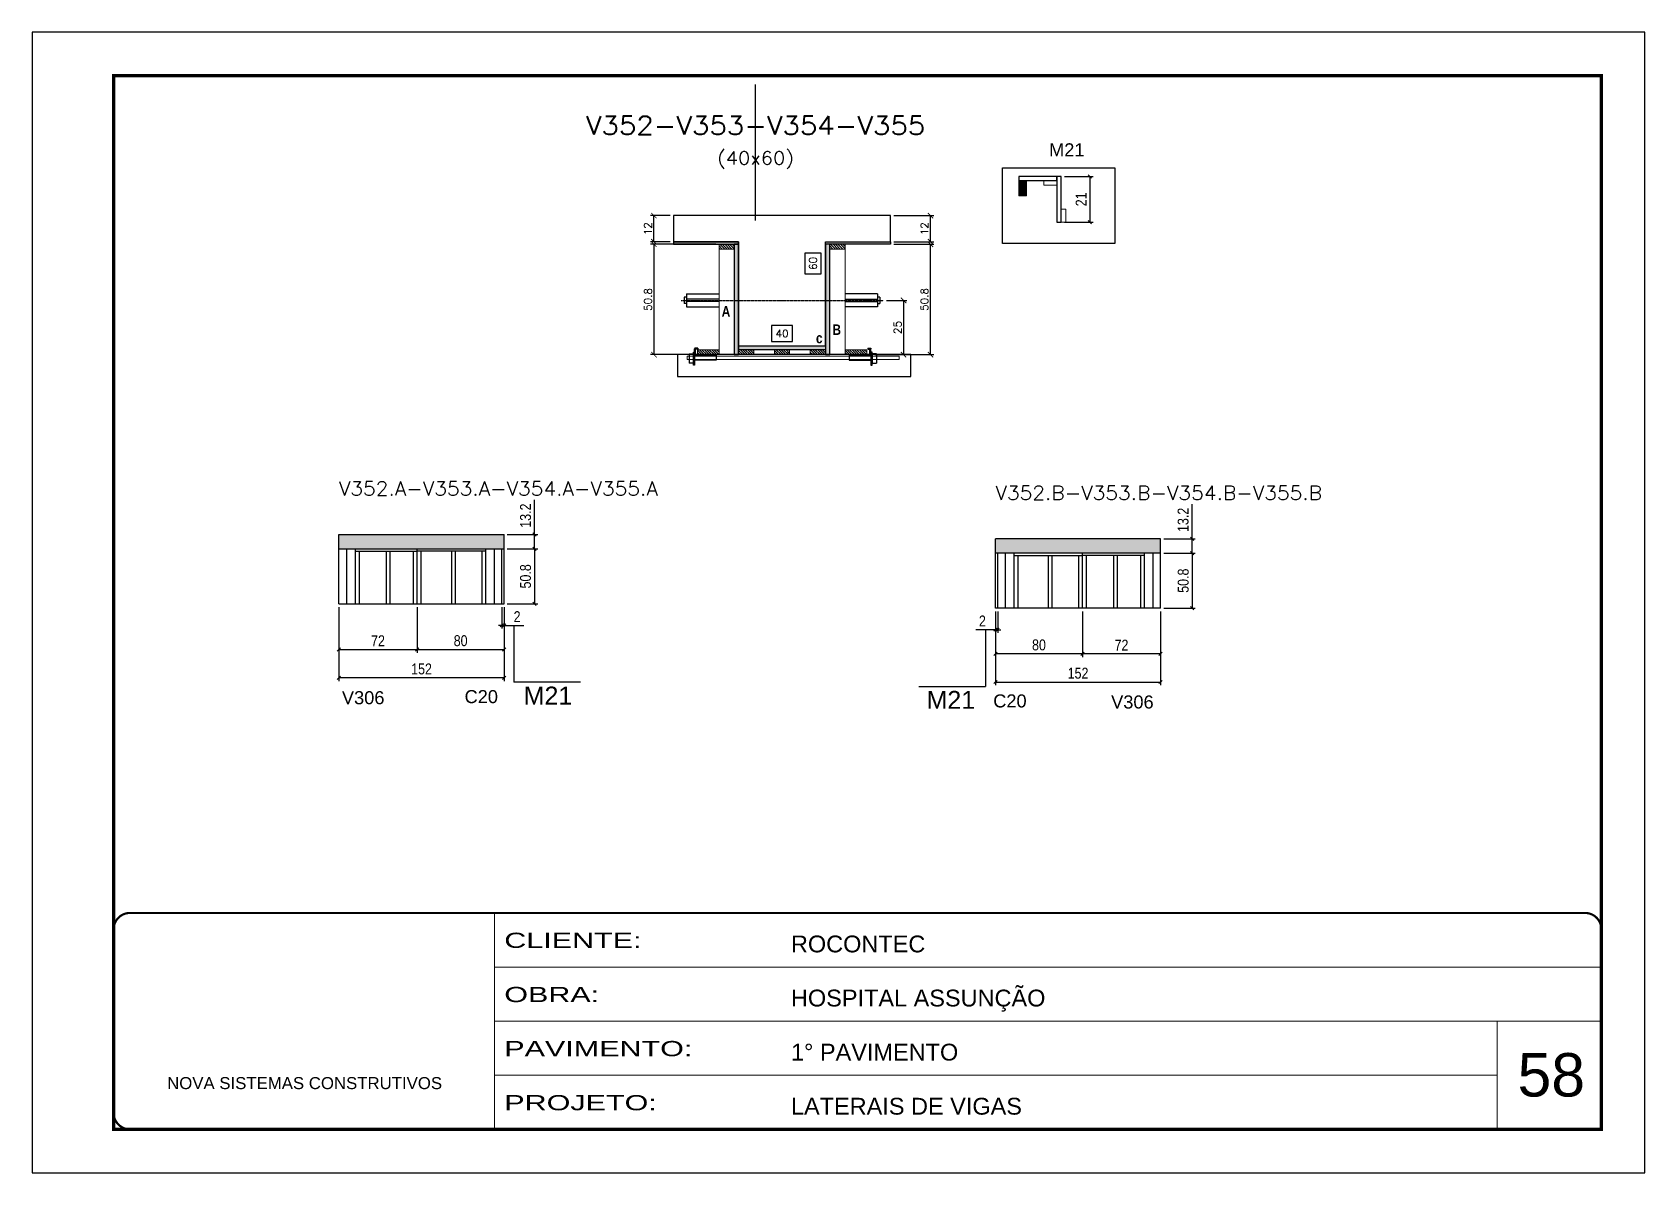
# Model space of a CAD drawing. Extents: x 137137 to 143418, y 10464 to 34486.
# Drawn here: x 138722 to 140207, y 17356 to 18406 of the extents above; entities that cross this region are included whole.
import ezdxf
from ezdxf.enums import TextEntityAlignment as Align

# ---------------------------------------------------------------- set-up
doc = ezdxf.new("R2010")
doc.units = 0
for name, pattern in [('CONTINUO', [0]), ('DASHED', [0.75, 0.5, -0.25]), ('HIDDEN', [0.375, 0.25, -0.125])]:
    doc.linetypes.add(name, pattern=pattern)
for name, color, linetype in [('5', 5, 'Continuous'), ('barrote', 251, 'Continuous'), ('COTA', 241, 'Continuous'), ('Cota Seção (2x)', 4, 'Continuous'), ('detalhes', 4, 'Continuous'), ('NOMENCLATURA', 7, 'Continuous'), ('Painéis', 200, 'Continuous'), ('presilha', 1, 'Continuous'), ('SARR_2.2x7', 40, 'Continuous'), ('SARR_3.5x7', 81, 'Continuous'), ('TENSOR', 3, 'Continuous'), ('Texto de Titulo', 7, 'Continuous'), ('Texto Qtd Sarr', 242, 'Continuous')]:
    doc.layers.add(name, color=color, linetype=linetype)
for name, color, linetype, lineweight in [('CARIMBO', 255, 'Continuous', 9), ('CONCRETO', 251, 'Continuous', 25), ('Folhas', 255, 'Continuous', 9), ('Hachura', 251, 'Continuous', 9), ('Madeira', 126, 'Continuous', 18), ('Sarr 2.2x7', 40, 'Continuous', 9), ('SARRAFO DE PRESSAO', 251, 'DASHED', 9), ('SCO-___-LAJ', 2, 'Continuous', 0), ('Texto Seção', 7, 'Continuous', 15)]:
    doc.layers.add(name, color=color, linetype=linetype, lineweight=lineweight)
doc.layers.add('Laje_Perimetro', color=7, linetype='Continuous', plot=False)
doc.styles.add('ARIAL', font='arial.ttf')
doc.styles.add('COTA TECNICA', font='techl___.ttf', dxfattribs={"height": 10})
doc.styles.add('REGUA-120', font='ROMANS.shx', dxfattribs={"height": 15})
doc.styles.add('Romans', font='romans.shx')
doc.styles.get("Standard").update_dxf_attribs({"font": 'arial.ttf'})
doc.styles.add('TECNICA', font='techb___.ttf', dxfattribs={"height": 10})
doc.styles.add('Tecnologia', font='')
doc.styles.get('Tecnologia').set_extended_font_data('Forgotten Futurist')
doc.dimstyles.new('Cota Seção (2x)', dxfattribs={"dimtxt": 7, "dimasz": 5, "dimexe": 3, "dimexo": 3, "dimgap": 2, "dimtad": 3, "dimdec": 1, "dimlfac": 0.5, "dimzin": 12, "dimdsep": 46, "dimtxsty": 'Romans', "dimblk": 'ARCHTICK', "dimcen": 0, "dimclrd": 4, "dimclre": 4, "dimclrt": 1, "dimadec": 1, "dimazin": 3, "dimtfac": 1, "dimtdec": 1, "dimtmove": 0, "dimatfit": 3, "dimldrblk": 'OBLIQUE', "dimfxl": 1, "dimtolj": 1, "dimtzin": 12, "dimarcsym": 0})
doc.dimstyles.new('Cota Seção interna', dxfattribs={"dimtxt": 7, "dimasz": 6, "dimexe": 0.18, "dimexo": 2, "dimgap": -4, "dimtad": 3, "dimdec": 1, "dimlfac": 0.5, "dimzin": 12, "dimdsep": 46, "dimtxsty": 'Romans', "dimblk": 'ARCHTICK', "dimcen": 0.09, "dimse1": 1, "dimse2": 1, "dimsd1": 1, "dimsd2": 1, "dimclrd": 180, "dimclre": 5, "dimclrt": 1, "dimadec": 0, "dimazin": 3, "dimtfac": 1, "dimtdec": 1, "dimtofl": 0, "dimtmove": 0, "dimatfit": 3, "dimldrblk": 'ARCHTICK', "dimfxl": 1, "dimtolj": 1, "dimtzin": 0, "dimarcsym": 0})
doc.dimstyles.new('PAINEL', dxfattribs={"dimtxt": 10, "dimasz": 3, "dimexe": 3, "dimexo": 3, "dimgap": 3, "dimtad": 1, "dimdec": 1, "dimzin": 12, "dimdsep": 46, "dimtxsty": 'COTA TECNICA', "dimblk1": 'OBLIQUE', "dimblk2": 'OBLIQUE', "dimsah": 1, "dimcen": 0.9, "dimclrd": 4, "dimclre": 4, "dimclrt": 240, "dimadec": 1, "dimazin": 3, "dimtfac": 1, "dimtdec": 1, "dimtmove": 0, "dimatfit": 3, "dimfxl": 1, "dimtolj": 1, "dimtzin": 12, "dimarcsym": 0})

msp = doc.modelspace()

# ---------------------------------------------------------------- texts
at = {"layer": '5', "color": 7, "linetype": 'Continuous'}
msp.add_text('M21', height=12, rotation=359.99996, dxfattribs=at).set_placement((139658.73, 18291.48))
at = {"layer": '5', "linetype": 'Continuous'}
for s, rotation, p in [('V306', 359.99996, (139007.48, 17787.08)), ('C20', 359.99996, (139120.42, 17788.06)), ('C20', 0.00004, (139607.28, 17784.1)), ('V306', 0.00004, (139715.88, 17783.13))]:
    msp.add_text(s, height=12, rotation=rotation, dxfattribs=at).set_placement(p)
at = {"layer": 'CARIMBO', "style": 'ARIAL'}
msp.add_text('58', height=40, dxfattribs=at).set_placement((140090.15, 17425.87))
at = {"layer": 'detalhes', "style": 'TECNICA'}
for s, p in [('A', (139357.19, 18143.96)), ('B', (139459.15, 18127.12)), ('c', (139444.05, 18119.42))]:
    msp.add_text(s, height=9.6, dxfattribs=at).set_placement(p)
at = {"layer": 'NOMENCLATURA', "linetype": 'Continuous'}
for p in [(139174.82, 17786.8), (139545.84, 17782.84)]:
    msp.add_text('M21', height=16.5, dxfattribs=at).set_placement(p)
at = {"layer": 'Texto Seção', "style": 'REGUA-120', "width": 1.05}
for s, p in [('V352.A-V353.A-V354.A-V355.A', (139004.72, 17979.19)), ('V352.B-V353.B-V354.B-V355.B', (139609.36, 17975.23))]:
    msp.add_text(s, height=13, dxfattribs=at).set_placement(p)

# ---------------------------------------------------------------- blocks, each defined once
blk = doc.blocks.new('9999999999')
at = {"color": 30, "linetype": 'CONTINUO'}
for p, q in [((98564.6, 34230.2), (98564.6, 34429.4)), ((98564.6, 34379.6), (99584, 34379.6)), ((98564.6, 34329.8), (99488, 34329.8)), ((99584, 34329.8), (99488, 34329.8)), ((99488, 34329.8), (99488, 34230.2)), ((98564.6, 34280), (99488, 34280))]:
    blk.add_line(p, q, dxfattribs=at)
at = {"color": 30, "linetype": 'CONTINUO', "const_width": 2}
blk.add_lwpolyline([(99584, 34230.2), (99584, 34414.4, 0.414214), (99569, 34429.4), (98229, 34429.4, 0.414214), (98214, 34414.4), (98214, 34245.2, 0.414214), (98229, 34230.2), (99584, 34230.2)], format="xyb", dxfattribs=at)
at = {"layer": 'Folhas'}
blk.add_lwpolyline([(98139, 34190.2), (99624, 34190.2), (99624, 35240.2), (98139, 35240.2)], close=True, dxfattribs=at)
at = {"layer": 'Folhas', "color": 30, "const_width": 3}
blk.add_lwpolyline([(98214, 34230.2), (99584, 34230.2), (99584, 35200.2), (98214, 35200.2)], close=True, dxfattribs=at)
at = {"color": 7, "linetype": 'Continuous', "ltscale": 5, "style": 'ARIAL'}
for s, height, p in [('ROCONTEC', 15.48, (98837.7, 34393.1)), ('HOSPITAL ASSUNÇÃO', 15.483, (98837.7, 34343.3)), ('1° PAVIMENTO', 15.483, (98837.7, 34293.5)), ('NOVA SISTEMAS CONSTRUTIVOS', 11.059, (98263.2, 34267.2)), ('LATERAIS DE VIGAS', 15.483, (98837.7, 34243.7))]:
    blk.add_text(s, height=height, dxfattribs=at).set_placement(p)
at = {"layer": 'Folhas', "color": 7, "style": 'Tecnologia', "width": 1.5}
for s, p in [('CLIENTE:', (98573.7, 34397.2)), ('OBRA:', (98573.7, 34347.3)), ('PAVIMENTO:', (98573.7, 34297.5)), ('PROJETO:', (98573.7, 34247.7))]:
    blk.add_text(s, height=14, dxfattribs=at).set_placement(p)
blk = doc.blocks.new('_ArchTick')
at = {"color": 0, "linetype": 'ByBlock', "const_width": 0.15}
blk.add_lwpolyline([(-0.5, -0.5), (0.5, 0.5)], dxfattribs=at)
blk = doc.blocks.new('*D1600')
at = {"layer": 'COTA', "color": 4, "lineweight": -2, "transparency": 16777216}
for p, q in [((139515.8, 18210.5), (139552.5, 18210.5)), ((139549.5, 18108.9), (139549.5, 18210.5)), ((139498.2, 18108.9), (139552.5, 18108.9))]:
    blk.add_line(p, q, dxfattribs=at)
at = {"layer": 'Defpoints', "color": 0, "transparency": 16777216}
for p in [(139512.8, 18210.5), (139549.5, 18210.5), (139495.2, 18108.9)]:
    blk.add_point(p, dxfattribs=at)
at = {"layer": 'COTA', "color": 4, "lineweight": -2, "transparency": 16777216, "xscale": 5, "yscale": 5, "zscale": 5}
for p, rotation in [((139549.5, 18210.5), 90), ((139549.5, 18108.9), 270)]:
    blk.add_blockref('_ArchTick', p, dxfattribs=dict(at, rotation=rotation))
at = {"layer": 'COTA', "color": 1, "transparency": 16777216, "insert": (139544, 18159.7), "char_height": 7, "attachment_point": 5, "rotation": 90, "style": 'Romans'}
blk.add_mtext('\\A1;50.8', dxfattribs=at)
blk = doc.blocks.new('_Oblique')
at = {"color": 0, "linetype": 'ByBlock', "lineweight": -2}
blk.add_line((-0.5, -0.5), (0.5, 0.5), dxfattribs=at)
blk = doc.blocks.new('*D1601')
at = {"layer": 'COTA', "color": 4, "lineweight": -2, "transparency": 16777216}
for p, q in [((139515.8, 18236.9), (139552.5, 18236.9)), ((139549.5, 18212.9), (139549.5, 18236.9)), ((139515.8, 18212.9), (139552.5, 18212.9))]:
    blk.add_line(p, q, dxfattribs=at)
at = {"layer": 'Defpoints', "color": 0, "transparency": 16777216}
for p in [(139512.8, 18236.9), (139549.5, 18236.9), (139512.8, 18212.9)]:
    blk.add_point(p, dxfattribs=at)
at = {"layer": 'COTA', "color": 4, "lineweight": -2, "transparency": 16777216, "xscale": 5, "yscale": 5, "zscale": 5}
for p, rotation in [((139549.5, 18236.9), 90), ((139549.5, 18212.9), 270)]:
    blk.add_blockref('_ArchTick', p, dxfattribs=dict(at, rotation=rotation))
at = {"layer": 'COTA', "color": 1, "transparency": 16777216, "insert": (139544, 18224.9), "char_height": 7, "attachment_point": 5, "rotation": 90, "style": 'Romans'}
blk.add_mtext('\\A1;12', dxfattribs=at)
blk = doc.blocks.new('*D1602')
at = {"layer": 'Cota Seção (2x)', "color": 180, "lineweight": -2, "transparency": 16777216}
for p, q in [((139448.8, 18202.4), (139433.8, 18202.4)), ((139433.8, 18202.4), (139433.8, 18183.4)), ((139448.8, 18183.4), (139448.8, 18202.4)), ((139433.8, 18183.4), (139448.8, 18183.4))]:
    blk.add_line(p, q, dxfattribs=at)
at = {"layer": 'Defpoints', "color": 0, "transparency": 16777216}
for p in [(139452.8, 18236.9), (139452.8, 18236.9), (139452.8, 18116.9)]:
    blk.add_point(p, dxfattribs=at)
at = {"layer": 'Cota Seção (2x)', "color": 1, "transparency": 16777216, "insert": (139441.3, 18192.9), "char_height": 7, "attachment_point": 5, "rotation": 90, "style": 'Romans'}
blk.add_mtext('\\A1;60', dxfattribs=at)
blk = doc.blocks.new('PRESILHA METÁLICA 1')
at = {"layer": 'presilha'}
for p, q in [((0, 13), (6, 13)), ((0, 13), (0, 0)), ((6, 0), (0, 0)), ((6, 15.5), (7.5, 15.5)), ((6, -2.5), (6, 15.5)), ((6, 13), (6, 0)), ((7.5, 10.6), (7.5, 19.9)), ((7.5, 15.5), (7.5, -2.5)), ((37.5, 4.1), (7.5, 4.1)), ((12, 21), (8.6, 21)), ((9, 11.6), (9, 18.9)), ((12, 19.5), (9.6, 19.5)), ((37.5, 11), (9.6, 11)), ((12, 21), (12, 19.5)), ((37.5, 11), (37.5, 4.1)), ((7.5, -2.5), (6, -2.5))]:
    blk.add_line(p, q, dxfattribs=at)
for centre, radius, start, end in [((8.6, 19.9), 1.14, 90, 180), ((9.6, 18.9), 0.57, 90, 180), ((9.6, 11.6), 0.57, 180, 270)]:
    blk.add_arc(centre, radius, start, end, dxfattribs=at)
blk = doc.blocks.new('*D1603')
at = {"layer": 'Cota Seção (2x)', "color": 180, "lineweight": -2, "transparency": 16777216}
for p, q in [((139422.5, 18135.9), (139403.1, 18135.9)), ((139403.1, 18135.9), (139403.1, 18120.9)), ((139422.5, 18120.9), (139422.5, 18135.9)), ((139403.1, 18120.9), (139422.5, 18120.9))]:
    blk.add_line(p, q, dxfattribs=at)
at = {"layer": 'Defpoints', "color": 0, "transparency": 16777216}
for p in [(139372.8, 18108.9), (139452.8, 18116.9), (139452.8, 18108.9)]:
    blk.add_point(p, dxfattribs=at)
at = {"layer": 'Cota Seção (2x)', "color": 1, "transparency": 16777216, "insert": (139412.8, 18128.4), "char_height": 7, "attachment_point": 5, "style": 'Romans'}
blk.add_mtext('\\A1;40', dxfattribs=at)
blk = doc.blocks.new('*D1604')
at = {"layer": 'COTA', "color": 4, "lineweight": -2, "transparency": 16777216}
for p, q in [((139351.8, 18210.5), (139291.8, 18210.5)), ((139294.8, 18210.5), (139294.8, 18108.9)), ((139351.8, 18108.9), (139291.8, 18108.9))]:
    blk.add_line(p, q, dxfattribs=at)
at = {"layer": 'Defpoints', "color": 0, "transparency": 16777216}
for p in [(139354.8, 18210.5), (139294.8, 18108.9), (139354.8, 18108.9)]:
    blk.add_point(p, dxfattribs=at)
at = {"layer": 'COTA', "color": 4, "lineweight": -2, "transparency": 16777216, "xscale": 5, "yscale": 5, "zscale": 5}
for p, rotation in [((139294.8, 18210.5), 90), ((139294.8, 18108.9), 270)]:
    blk.add_blockref('_ArchTick', p, dxfattribs=dict(at, rotation=rotation))
at = {"layer": 'COTA', "color": 1, "transparency": 16777216, "insert": (139289.3, 18159.7), "char_height": 7, "attachment_point": 5, "rotation": 90, "style": 'Romans'}
blk.add_mtext('\\A1;50.8', dxfattribs=at)
blk = doc.blocks.new('*D1605')
at = {"layer": 'COTA', "color": 4, "lineweight": -2, "transparency": 16777216}
for p, q in [((139509.1, 18158.9), (139527.7, 18158.9)), ((139524.7, 18158.9), (139524.7, 18108.9)), ((139509.1, 18108.9), (139527.7, 18108.9))]:
    blk.add_line(p, q, dxfattribs=at)
at = {"layer": 'Defpoints', "color": 0, "transparency": 16777216}
for p in [(139506.1, 18158.9), (139506.1, 18108.9), (139524.7, 18108.9)]:
    blk.add_point(p, dxfattribs=at)
at = {"layer": 'COTA', "color": 4, "lineweight": -2, "transparency": 16777216, "xscale": 5, "yscale": 5, "zscale": 5}
for p, rotation in [((139524.7, 18158.9), 90), ((139524.7, 18108.9), 270)]:
    blk.add_blockref('_ArchTick', p, dxfattribs=dict(at, rotation=rotation))
at = {"layer": 'COTA', "color": 1, "transparency": 16777216, "insert": (139519.2, 18133.9), "char_height": 7, "attachment_point": 5, "rotation": 90, "style": 'Romans'}
blk.add_mtext('\\A1;25', dxfattribs=at)
blk = doc.blocks.new('titulo1')
at = {"layer": 'Defpoints', "color": 252, "linetype": 'HIDDEN', "ltscale": 2}
blk.add_line((0, 0), (0, 125), dxfattribs=at)
at = {"layer": 'Defpoints', "style": 'Romans', "oblique": 15}
blk.add_attdef('FOLHA', text='', height=10, dxfattribs=at).set_placement((0, 15.6), align=Align.MIDDLE_CENTER)
at = {"layer": 'Texto Qtd Sarr', "color": 3, "style": 'Romans', "oblique": 15}
for tag, height, p in [('TITULO', 17, (0, 71.4)), ('SEÇÃO', 12, (0, 41.5))]:
    blk.add_attdef(tag, text='', height=height, dxfattribs=at).set_placement(p, align=Align.MIDDLE_CENTER)
blk = doc.blocks.new('*D1627')
at = {"layer": 'COTA', "color": 4, "lineweight": -2, "transparency": 16777216}
for p, q in [((139309.8, 18236.9), (139291.8, 18236.9)), ((139294.8, 18212.9), (139294.8, 18236.9)), ((139309.8, 18212.9), (139291.8, 18212.9))]:
    blk.add_line(p, q, dxfattribs=at)
at = {"layer": 'Defpoints', "color": 0, "transparency": 16777216}
for p in [(139294.8, 18236.9), (139312.8, 18236.9), (139312.8, 18212.9)]:
    blk.add_point(p, dxfattribs=at)
at = {"layer": 'COTA', "color": 4, "lineweight": -2, "transparency": 16777216, "xscale": 5, "yscale": 5, "zscale": 5}
for p, rotation in [((139294.8, 18236.9), 90), ((139294.8, 18212.9), 270)]:
    blk.add_blockref('_ArchTick', p, dxfattribs=dict(at, rotation=rotation))
at = {"layer": 'COTA', "color": 1, "transparency": 16777216, "insert": (139289.3, 18224.9), "char_height": 7, "attachment_point": 5, "rotation": 90, "style": 'Romans'}
blk.add_mtext('\\A1;12', dxfattribs=at)
blk = doc.blocks.new('*D1628')
at = {"layer": 'Defpoints', "color": 0, "linetype": 'ByBlock', "transparency": 16777216}
for p in [(139669.8, 18272.9), (139669.8, 18230.9), (139696.3, 18230.9)]:
    blk.add_point(p, dxfattribs=at)
at = {"layer": 'Sarr 2.2x7', "color": 4, "linetype": 'ByBlock', "lineweight": -2, "transparency": 16777216}
for p, q in [((139672.8, 18272.9), (139699.3, 18272.9)), ((139696.3, 18272.9), (139696.3, 18230.9)), ((139672.8, 18230.9), (139699.3, 18230.9))]:
    blk.add_line(p, q, dxfattribs=at)
at = {"layer": 'Sarr 2.2x7', "color": 4, "linetype": 'ByBlock', "lineweight": -2, "transparency": 16777216, "xscale": 3, "yscale": 3, "zscale": 3}
for p, rotation in [((139696.3, 18272.9), 90), ((139696.3, 18230.9), 270)]:
    blk.add_blockref('_Oblique', p, dxfattribs=dict(at, rotation=rotation))
at = {"layer": 'Sarr 2.2x7', "color": 240, "linetype": 'ByBlock', "transparency": 16777216, "insert": (139688.2, 18251.9), "char_height": 10, "attachment_point": 5, "rotation": 90, "style": 'COTA TECNICA'}
blk.add_mtext('\\A1;21', dxfattribs=at)
blk = doc.blocks.new('*D1629')
at = {"layer": 'COTA', "color": 4, "lineweight": -2, "ltscale": 25, "transparency": 16777216}
for p, q in [((139004.7, 17876.4), (139004.7, 17808.4)), ((139156.8, 17876.4), (139156.8, 17808.4)), ((139156.8, 17811.4), (139004.7, 17811.4))]:
    blk.add_line(p, q, dxfattribs=at)
at = {"layer": 'Defpoints', "color": 0, "ltscale": 25, "transparency": 16777216}
for p in [(139004.7, 17879.4), (139156.8, 17879.4), (139004.7, 17811.4)]:
    blk.add_point(p, dxfattribs=at)
at = {"layer": 'COTA', "color": 4, "lineweight": -2, "ltscale": 25, "transparency": 16777216, "xscale": 3, "yscale": 3, "zscale": 3, "rotation": 180}
blk.add_blockref('_Oblique', (139004.7, 17811.4), dxfattribs=at)
at = {"layer": 'COTA', "color": 4, "lineweight": -2, "ltscale": 25, "transparency": 16777216, "xscale": 3, "yscale": 3, "zscale": 3}
blk.add_blockref('_Oblique', (139156.8, 17811.4), dxfattribs=at)
at = {"layer": 'COTA', "color": 240, "ltscale": 25, "transparency": 16777216, "insert": (139080.8, 17819.5), "char_height": 10, "attachment_point": 5, "style": 'COTA TECNICA'}
blk.add_mtext('\\A1;152', dxfattribs=at)
blk = doc.blocks.new('*D1649')
at = {"layer": 'COTA', "color": 4, "lineweight": -2, "ltscale": 25, "transparency": 16777216}
for p, q in [((139004.7, 17876.4), (139004.7, 17834.4)), ((139076.7, 17876.4), (139076.7, 17834.4)), ((139004.7, 17837.4), (139076.7, 17837.4))]:
    blk.add_line(p, q, dxfattribs=at)
at = {"layer": 'Defpoints', "color": 0, "ltscale": 25, "transparency": 16777216}
for p in [(139004.7, 17879.4), (139076.7, 17879.4), (139076.7, 17837.4)]:
    blk.add_point(p, dxfattribs=at)
at = {"layer": 'COTA', "color": 4, "lineweight": -2, "ltscale": 25, "transparency": 16777216, "xscale": 3, "yscale": 3, "zscale": 3, "rotation": 180}
blk.add_blockref('_Oblique', (139004.7, 17837.4), dxfattribs=at)
at = {"layer": 'COTA', "color": 4, "lineweight": -2, "ltscale": 25, "transparency": 16777216, "xscale": 3, "yscale": 3, "zscale": 3}
blk.add_blockref('_Oblique', (139076.7, 17837.4), dxfattribs=at)
at = {"layer": 'COTA', "color": 240, "ltscale": 25, "transparency": 16777216, "insert": (139040.7, 17845.5), "char_height": 10, "attachment_point": 5, "style": 'COTA TECNICA'}
blk.add_mtext('\\A1;72', dxfattribs=at)
blk = doc.blocks.new('*D1621')
at = {"layer": 'COTA', "color": 4, "lineweight": -2, "ltscale": 25, "transparency": 16777216}
for p, q in [((139076.7, 17876.4), (139076.7, 17834.4)), ((139156.8, 17876.4), (139156.8, 17834.4)), ((139076.7, 17837.4), (139156.8, 17837.4))]:
    blk.add_line(p, q, dxfattribs=at)
at = {"layer": 'Defpoints', "color": 0, "ltscale": 25, "transparency": 16777216}
for p in [(139076.7, 17879.4), (139156.8, 17879.4), (139156.8, 17837.4)]:
    blk.add_point(p, dxfattribs=at)
at = {"layer": 'COTA', "color": 4, "lineweight": -2, "ltscale": 25, "transparency": 16777216, "xscale": 3, "yscale": 3, "zscale": 3, "rotation": 180}
blk.add_blockref('_Oblique', (139076.7, 17837.4), dxfattribs=at)
at = {"layer": 'COTA', "color": 4, "lineweight": -2, "ltscale": 25, "transparency": 16777216, "xscale": 3, "yscale": 3, "zscale": 3}
blk.add_blockref('_Oblique', (139156.8, 17837.4), dxfattribs=at)
at = {"layer": 'COTA', "color": 240, "ltscale": 25, "transparency": 16777216, "insert": (139116.8, 17845.5), "char_height": 10, "attachment_point": 5, "style": 'COTA TECNICA'}
blk.add_mtext('\\A1;80', dxfattribs=at)
blk = doc.blocks.new('*D1650')
at = {"layer": 'COTA', "color": 4, "lineweight": -2, "ltscale": 25, "transparency": 16777216}
for p, q in [((139159.8, 17930.2), (139187.8, 17930.2)), ((139184.8, 17930.2), (139184.8, 17879.4)), ((139159.8, 17879.4), (139187.8, 17879.4))]:
    blk.add_line(p, q, dxfattribs=at)
at = {"layer": 'Defpoints', "color": 0, "ltscale": 25, "transparency": 16777216}
for p in [(139156.8, 17930.2), (139156.8, 17879.4), (139184.8, 17879.4)]:
    blk.add_point(p, dxfattribs=at)
at = {"layer": 'COTA', "color": 4, "lineweight": -2, "ltscale": 25, "transparency": 16777216, "xscale": 3, "yscale": 3, "zscale": 3}
for p, rotation in [((139184.8, 17930.2), 90), ((139184.8, 17879.4), 270)]:
    blk.add_blockref('_Oblique', p, dxfattribs=dict(at, rotation=rotation))
at = {"layer": 'COTA', "color": 240, "ltscale": 25, "transparency": 16777216, "insert": (139176.6, 17904.8), "char_height": 10, "attachment_point": 5, "rotation": 90, "style": 'COTA TECNICA'}
blk.add_mtext('\\A1;50.8', dxfattribs=at)
blk = doc.blocks.new('*D1651')
at = {"layer": 'COTA', "color": 4, "lineweight": -2, "ltscale": 25, "transparency": 16777216}
for p, q in [((139184.8, 17943.4), (139184.8, 17975.1)), ((139159.8, 17943.4), (139187.8, 17943.4)), ((139184.8, 17930.2), (139184.8, 17943.4)), ((139159.8, 17930.2), (139187.8, 17930.2))]:
    blk.add_line(p, q, dxfattribs=at)
at = {"layer": 'Defpoints', "color": 0, "ltscale": 25, "transparency": 16777216}
for p in [(139156.8, 17943.4), (139184.8, 17943.4), (139156.8, 17930.2)]:
    blk.add_point(p, dxfattribs=at)
at = {"layer": 'COTA', "color": 4, "lineweight": -2, "ltscale": 25, "transparency": 16777216, "xscale": 3, "yscale": 3, "zscale": 3}
for p, rotation in [((139184.8, 17943.4), 90), ((139184.8, 17930.2), 270)]:
    blk.add_blockref('_Oblique', p, dxfattribs=dict(at, rotation=rotation))
at = {"layer": 'COTA', "color": 240, "ltscale": 25, "transparency": 16777216, "insert": (139176.6, 17960.7), "char_height": 10, "attachment_point": 5, "rotation": 90, "style": 'COTA TECNICA'}
blk.add_mtext('\\A1;13.2', dxfattribs=at)
blk = doc.blocks.new('*D1652')
at = {"layer": 'COTA', "color": 4, "lineweight": -2, "ltscale": 25, "transparency": 16777216}
for p, q in [((139154.8, 17876.4), (139154.8, 17856.7)), ((139156.8, 17876.4), (139156.8, 17856.7)), ((139154.8, 17859.7), (139151.8, 17859.7)), ((139154.8, 17859.7), (139156.8, 17859.7)), ((139156.8, 17859.7), (139174.9, 17859.7))]:
    blk.add_line(p, q, dxfattribs=at)
at = {"layer": 'Defpoints', "color": 0, "ltscale": 25, "transparency": 16777216}
for p in [(139154.8, 17879.4), (139156.8, 17879.4), (139156.8, 17859.7)]:
    blk.add_point(p, dxfattribs=at)
at = {"layer": 'COTA', "color": 4, "lineweight": -2, "ltscale": 25, "transparency": 16777216, "xscale": 3, "yscale": 3, "zscale": 3}
blk.add_blockref('_Oblique', (139154.8, 17859.7), dxfattribs=at)
at = {"layer": 'COTA', "color": 4, "lineweight": -2, "ltscale": 25, "transparency": 16777216, "xscale": 3, "yscale": 3, "zscale": 3, "rotation": 180}
blk.add_blockref('_Oblique', (139156.8, 17859.7), dxfattribs=at)
at = {"layer": 'COTA', "color": 240, "ltscale": 25, "transparency": 16777216, "insert": (139168.8, 17867.7), "char_height": 10, "attachment_point": 5, "style": 'COTA TECNICA'}
blk.add_mtext('\\A1;2', dxfattribs=at)
blk = doc.blocks.new('*D1653')
at = {"layer": 'COTA', "color": 4, "lineweight": -2, "ltscale": 25, "transparency": 16777216}
for p, q in [((139609.4, 17872.4), (139609.4, 17804.5)), ((139761.4, 17872.4), (139761.4, 17804.5)), ((139609.4, 17807.5), (139761.4, 17807.5))]:
    blk.add_line(p, q, dxfattribs=at)
at = {"layer": 'Defpoints', "color": 0, "ltscale": 25, "transparency": 16777216}
for p in [(139609.4, 17875.4), (139761.4, 17875.4), (139761.4, 17807.5)]:
    blk.add_point(p, dxfattribs=at)
at = {"layer": 'COTA', "color": 4, "lineweight": -2, "ltscale": 25, "transparency": 16777216, "xscale": 3, "yscale": 3, "zscale": 3, "rotation": 180}
blk.add_blockref('_Oblique', (139609.4, 17807.5), dxfattribs=at)
at = {"layer": 'COTA', "color": 4, "lineweight": -2, "ltscale": 25, "transparency": 16777216, "xscale": 3, "yscale": 3, "zscale": 3}
blk.add_blockref('_Oblique', (139761.4, 17807.5), dxfattribs=at)
at = {"layer": 'COTA', "color": 240, "ltscale": 25, "transparency": 16777216, "insert": (139685.4, 17815.6), "char_height": 10, "attachment_point": 5, "style": 'COTA TECNICA'}
blk.add_mtext('\\A1;152', dxfattribs=at)
blk = doc.blocks.new('*D1654')
at = {"layer": 'COTA', "color": 4, "lineweight": -2, "ltscale": 25, "transparency": 16777216}
for p, q in [((139689.4, 17872.4), (139689.4, 17830.4)), ((139761.4, 17872.4), (139761.4, 17830.4)), ((139761.4, 17833.4), (139689.4, 17833.4))]:
    blk.add_line(p, q, dxfattribs=at)
at = {"layer": 'Defpoints', "color": 0, "ltscale": 25, "transparency": 16777216}
for p in [(139689.4, 17875.4), (139761.4, 17875.4), (139689.4, 17833.4)]:
    blk.add_point(p, dxfattribs=at)
at = {"layer": 'COTA', "color": 4, "lineweight": -2, "ltscale": 25, "transparency": 16777216, "xscale": 3, "yscale": 3, "zscale": 3, "rotation": 180}
blk.add_blockref('_Oblique', (139689.4, 17833.4), dxfattribs=at)
at = {"layer": 'COTA', "color": 4, "lineweight": -2, "ltscale": 25, "transparency": 16777216, "xscale": 3, "yscale": 3, "zscale": 3}
blk.add_blockref('_Oblique', (139761.4, 17833.4), dxfattribs=at)
at = {"layer": 'COTA', "color": 240, "ltscale": 25, "transparency": 16777216, "insert": (139725.4, 17841.5), "char_height": 10, "attachment_point": 5, "style": 'COTA TECNICA'}
blk.add_mtext('\\A1;72', dxfattribs=at)
blk = doc.blocks.new('*D1622')
at = {"layer": 'COTA', "color": 4, "lineweight": -2, "ltscale": 25, "transparency": 16777216}
for p, q in [((139609.4, 17872.4), (139609.4, 17830.4)), ((139689.4, 17872.4), (139689.4, 17830.4)), ((139689.4, 17833.4), (139609.4, 17833.4))]:
    blk.add_line(p, q, dxfattribs=at)
at = {"layer": 'Defpoints', "color": 0, "ltscale": 25, "transparency": 16777216}
for p in [(139609.4, 17875.4), (139689.4, 17875.4), (139609.4, 17833.4)]:
    blk.add_point(p, dxfattribs=at)
at = {"layer": 'COTA', "color": 4, "lineweight": -2, "ltscale": 25, "transparency": 16777216, "xscale": 3, "yscale": 3, "zscale": 3, "rotation": 180}
blk.add_blockref('_Oblique', (139609.4, 17833.4), dxfattribs=at)
at = {"layer": 'COTA', "color": 4, "lineweight": -2, "ltscale": 25, "transparency": 16777216, "xscale": 3, "yscale": 3, "zscale": 3}
blk.add_blockref('_Oblique', (139689.4, 17833.4), dxfattribs=at)
at = {"layer": 'COTA', "color": 240, "ltscale": 25, "transparency": 16777216, "insert": (139649.4, 17841.6), "char_height": 10, "attachment_point": 5, "style": 'COTA TECNICA'}
blk.add_mtext('\\A1;80', dxfattribs=at)
blk = doc.blocks.new('*D1655')
at = {"layer": 'COTA', "color": 4, "lineweight": -2, "ltscale": 25, "transparency": 16777216}
for p, q in [((139609.4, 17872.4), (139609.4, 17852.7)), ((139611.4, 17872.4), (139611.4, 17852.7)), ((139609.4, 17855.7), (139591.3, 17855.7)), ((139611.4, 17855.7), (139609.4, 17855.7)), ((139611.4, 17855.7), (139614.4, 17855.7))]:
    blk.add_line(p, q, dxfattribs=at)
at = {"layer": 'Defpoints', "color": 0, "ltscale": 25, "transparency": 16777216}
for p in [(139609.4, 17875.4), (139611.4, 17875.4), (139609.4, 17855.7)]:
    blk.add_point(p, dxfattribs=at)
at = {"layer": 'COTA', "color": 4, "lineweight": -2, "ltscale": 25, "transparency": 16777216, "xscale": 3, "yscale": 3, "zscale": 3}
blk.add_blockref('_Oblique', (139609.4, 17855.7), dxfattribs=at)
at = {"layer": 'COTA', "color": 4, "lineweight": -2, "ltscale": 25, "transparency": 16777216, "xscale": 3, "yscale": 3, "zscale": 3, "rotation": 180}
blk.add_blockref('_Oblique', (139611.4, 17855.7), dxfattribs=at)
at = {"layer": 'COTA', "color": 240, "ltscale": 25, "transparency": 16777216, "insert": (139597.3, 17863.7), "char_height": 10, "attachment_point": 5, "style": 'COTA TECNICA'}
blk.add_mtext('\\A1;2', dxfattribs=at)
blk = doc.blocks.new('*D1656')
at = {"layer": 'COTA', "color": 4, "lineweight": -2, "ltscale": 25, "transparency": 16777216}
for p, q in [((139764.4, 17926.2), (139793.4, 17926.2)), ((139790.4, 17926.2), (139790.4, 17875.4)), ((139764.4, 17875.4), (139793.4, 17875.4))]:
    blk.add_line(p, q, dxfattribs=at)
at = {"layer": 'Defpoints', "color": 0, "ltscale": 25, "transparency": 16777216}
for p in [(139761.4, 17926.2), (139761.4, 17875.4), (139790.4, 17875.4)]:
    blk.add_point(p, dxfattribs=at)
at = {"layer": 'COTA', "color": 4, "lineweight": -2, "ltscale": 25, "transparency": 16777216, "xscale": 3, "yscale": 3, "zscale": 3}
for p, rotation in [((139790.4, 17926.2), 90), ((139790.4, 17875.4), 270)]:
    blk.add_blockref('_Oblique', p, dxfattribs=dict(at, rotation=rotation))
at = {"layer": 'COTA', "color": 240, "ltscale": 25, "transparency": 16777216, "insert": (139782.3, 17900.8), "char_height": 10, "attachment_point": 5, "rotation": 90, "style": 'COTA TECNICA'}
blk.add_mtext('\\A1;50.8', dxfattribs=at)
blk = doc.blocks.new('*D1657')
at = {"layer": 'COTA', "color": 4, "lineweight": -2, "ltscale": 25, "transparency": 16777216}
for p, q in [((139790.4, 17939.4), (139790.4, 17971.2)), ((139764.4, 17939.4), (139793.4, 17939.4)), ((139790.4, 17926.2), (139790.4, 17939.4)), ((139764.4, 17926.2), (139793.4, 17926.2))]:
    blk.add_line(p, q, dxfattribs=at)
at = {"layer": 'Defpoints', "color": 0, "ltscale": 25, "transparency": 16777216}
for p in [(139761.4, 17939.4), (139790.4, 17939.4), (139761.4, 17926.2)]:
    blk.add_point(p, dxfattribs=at)
at = {"layer": 'COTA', "color": 4, "lineweight": -2, "ltscale": 25, "transparency": 16777216, "xscale": 3, "yscale": 3, "zscale": 3}
for p, rotation in [((139790.4, 17939.4), 90), ((139790.4, 17926.2), 270)]:
    blk.add_blockref('_Oblique', p, dxfattribs=dict(at, rotation=rotation))
at = {"layer": 'COTA', "color": 240, "ltscale": 25, "transparency": 16777216, "insert": (139782.2, 17956.8), "char_height": 10, "attachment_point": 5, "rotation": 90, "style": 'COTA TECNICA'}
blk.add_mtext('\\A1;13.2', dxfattribs=at)

# ---------------------------------------------------------------- dimensions: what is measured, and where the dimension line sits
at = {"layer": 'COTA'}
for base, p1, p2, picture, middle in [((139294.82, 18236.93), (139312.8, 18212.93), (139312.8, 18236.93), '*D1627', (139289.32, 18224.93)), ((139549.51, 18236.93), (139512.79, 18212.93), (139512.79, 18236.93), '*D1601', (139544.01, 18224.93)), ((139294.82, 18108.93), (139354.79, 18210.53), (139354.79, 18108.93), '*D1604', (139289.32, 18159.73)), ((139549.51, 18210.53), (139495.19, 18108.93), (139512.79, 18210.53), '*D1600', (139544.01, 18159.73)), ((139524.65, 18108.93), (139506.1, 18158.9), (139506.1, 18108.93), '*D1605', (139519.15, 18133.91))]:
    dim = msp.add_linear_dim(base=base, p1=p1, p2=p2, angle=90, dimstyle='Cota Seção (2x)', dxfattribs=at)
    dim.commit()
    dim.dimension.update_dxf_attribs({"geometry": picture, "text_midpoint": middle})
at = {"layer": 'COTA', "ltscale": 25}
for base, p1, p2, angle, picture, middle in [((139184.77, 17943.38), (139156.78, 17930.18), (139156.78, 17943.38), 90, '*D1651', (139176.55, 17960.74)), ((139790.41, 17939.42), (139761.42, 17926.22), (139761.42, 17939.42), 90, '*D1657', (139782.19, 17956.79)), ((139184.77, 17879.38), (139156.78, 17930.18), (139156.78, 17879.38), 90, '*D1650', (139176.64, 17904.78)), ((139790.41, 17875.42), (139761.42, 17926.22), (139761.42, 17875.42), 90, '*D1656', (139782.28, 17900.82)), ((139609.38, 17855.73), (139611.38, 17875.42), (139609.38, 17875.42), 180, '*D1655', (139597.32, 17863.73)), ((139761.42, 17807.46), (139609.38, 17875.42), (139761.42, 17875.42), 180, '*D1653', (139685.4, 17815.57)), ((139689.42, 17833.45), (139761.42, 17875.42), (139689.42, 17875.42), 180, '*D1654', (139725.42, 17841.52))]:
    dim = msp.add_linear_dim(base=base, p1=p1, p2=p2, angle=angle, dimstyle='PAINEL', dxfattribs=at)
    dim.commit()
    dim.dimension.update_dxf_attribs({"geometry": picture, "text_midpoint": middle})
for base, p1, p2, picture, middle in [((139004.74, 17811.41), (139156.78, 17879.38), (139004.74, 17879.38), '*D1629', (139080.76, 17819.52)), ((139076.74, 17837.4), (139004.74, 17879.38), (139076.74, 17879.38), '*D1649', (139040.74, 17845.47)), ((139156.78, 17859.68), (139154.78, 17879.38), (139156.78, 17879.38), '*D1652', (139168.83, 17867.68))]:
    dim = msp.add_linear_dim(base=base, p1=p1, p2=p2, dimstyle='PAINEL', dxfattribs=at)
    dim.commit()
    dim.dimension.update_dxf_attribs({"geometry": picture, "text_midpoint": middle})
dim = msp.add_linear_dim(base=(139156.78, 17837.4), p1=(139076.74, 17879.38), p2=(139156.78, 17879.38), dimstyle='PAINEL', override={"dimtmove": 1}, dxfattribs=at)
dim.commit()
dim.dimension.update_dxf_attribs({"geometry": '*D1621', "text_midpoint": (139116.76, 17845.53)})
dim = msp.add_linear_dim(base=(139609.38, 17833.45), p1=(139689.42, 17875.42), p2=(139609.38, 17875.42), angle=180, dimstyle='PAINEL', override={"dimtmove": 1}, dxfattribs=at)
dim.commit()
dim.dimension.update_dxf_attribs({"geometry": '*D1622', "text_midpoint": (139649.4, 17841.57)})
at = {"layer": 'Cota Seção (2x)'}
dim = msp.add_linear_dim(base=(139452.79, 18236.93), p1=(139452.79, 18116.93), p2=(139452.79, 18236.93), angle=90, dimstyle='Cota Seção interna', dxfattribs=at)
dim.commit()
dim.dimension.update_dxf_attribs({"geometry": '*D1602', "text_midpoint": (139452.79, 18192.93), "dimtype": 160})
dim = msp.add_linear_dim(base=(139452.79, 18116.93), p1=(139372.8, 18108.93), p2=(139452.79, 18108.93), dimstyle='Cota Seção interna', dxfattribs=at)
dim.commit()
dim.dimension.update_dxf_attribs({"geometry": '*D1603', "text_midpoint": (139412.79, 18128.43)})
at = {"layer": 'Sarr 2.2x7', "linetype": 'ByBlock'}
dim = msp.add_linear_dim(base=(139696.29, 18230.88), p1=(139669.84, 18272.88), p2=(139669.84, 18230.88), angle=90, dimstyle='PAINEL', override={"dimlfac": 0.5}, dxfattribs=at)
dim.commit()
dim.dimension.update_dxf_attribs({"geometry": '*D1628', "text_midpoint": (139688.23, 18251.88)})

# ---------------------------------------------------------------- hatches: boundary and pattern name
at = {"layer": 'COTA', "linetype": 'ByBlock'}
h = msp.add_hatch(dxfattribs=at)
h.set_pattern_fill('AR-CONC', color=256, scale=0.03)
h.set_pattern_definition([(50, (-420.7545, -15249.248), (5.46554007, -0.47817257), [0.5715, -6.2865]), (355, (-420.7545, -15249.248), (-1.05730264, 5.73170536), [0.4572, -5.02921753]), (100.4514447, (-420.299, -15249.2876), (4.40823741, 5.25353256), [0.48570026, -5.34270734]), (46.1842, (-420.7545, -15247.724), (8.13237123, -1.26126984), [0.85725, -9.42975]), (96.6355576, (-420.077, -15247.829), (7.122124, 7.42278374), [0.7285507, -8.01406824]), (351.184151, (-420.7545, -15247.724), (7.122124, 7.42278374), [0.685799, -7.54379196]), (21, (-419.9925, -15248.105), (4.54843174, -3.06795595), [0.5715, -6.2865]), (326, (-419.9925, -15248.105), (1.85406085, 5.52563898), [0.4572, -5.0292]), (71.451445, (-419.6135, -15248.3605), (6.40249258, 2.45768307), [0.48570026, -5.34269813]), (37.5, (-420.7545, -15249.2478), (0.092658098, 2.536651166), [0, -4.96824, 0, -5.1054, 0, -5.04825]), (7.5, (-420.7545, -15249.2478), (2.004589875, 3.005417245), [0, -2.91084, 0, -4.85394, 0, -1.92405]), (327.5, (-422.4538, -15249.2478), (4.067717855, -0.17186232), [0, -1.905, 0, -5.9436, 0, -7.8867]), (317.5, (-423.2158, -15249.2478), (4.44387544, 0.76279473), [0, -2.4765, 0, -3.94716, 0, -5.6007])])
h.paths.add_polyline_path([(139156.78, 17930.18), (139156.78, 17943.38), (139004.74, 17943.38), (139004.74, 17930.18)])
h = msp.add_hatch(dxfattribs=at)
h.set_pattern_fill('AR-CONC', color=256, scale=0.03)
h.set_pattern_definition([(50, (233.886, -15253.203), (5.46554007, -0.47817257), [0.5715, -6.2865]), (355, (233.886, -15253.203), (-1.05730264, 5.73170536), [0.4572, -5.02921753]), (100.4514447, (234.3413, -15253.243), (4.40823741, 5.25353256), [0.48570026, -5.34270734]), (46.1842, (233.886, -15251.679), (8.13237123, -1.26126984), [0.85725, -9.42975]), (96.6355576, (234.5635, -15251.784), (7.122124, 7.42278374), [0.7285507, -8.01406824]), (351.184151, (233.886, -15251.679), (7.122124, 7.42278374), [0.685799, -7.54379196]), (21, (234.648, -15252.06), (4.54843174, -3.06795595), [0.5715, -6.2865]), (326, (234.648, -15252.06), (1.85406085, 5.52563898), [0.4572, -5.0292]), (71.451445, (235.027, -15252.316), (6.40249258, 2.45768307), [0.48570026, -5.34269813]), (37.5, (233.8858, -15253.2032), (0.092658098, 2.536651166), [0, -4.96824, 0, -5.1054, 0, -5.04825]), (7.5, (233.8858, -15253.2032), (2.004589875, 3.005417245), [0, -2.91084, 0, -4.85394, 0, -1.92405]), (327.5, (232.1866, -15253.2032), (4.067717855, -0.17186232), [0, -1.905, 0, -5.9436, 0, -7.8867]), (317.5, (231.4246, -15253.203), (4.44387544, 0.76279473), [0, -2.4765, 0, -3.94716, 0, -5.6007])])
h.paths.add_polyline_path([(139761.42, 17926.22), (139761.42, 17939.42), (139609.38, 17939.42), (139609.38, 17926.22)])
at = {"layer": 'Hachura'}
h = msp.add_hatch(color=256, dxfattribs=at)
h.dxf.hatch_style = 1
h.paths.add_polyline_path([(139372.8, 18210.53), (139372.8, 18212.93), (139312.8, 18212.93), (139312.8, 18210.53)])
h = msp.add_hatch(dxfattribs=at)
h.set_pattern_fill('ANSI31', color=256, scale=0.5, angle=270, style=0)
h.set_pattern_definition([(315, (162260.6139, 9902.882), (1.12253202, 1.12253202), [])])
h.paths.add_polyline_path([(139354.79, 18206.13), (139354.79, 18210.53), (139368.79, 18210.53), (139368.79, 18206.13)])
h = msp.add_hatch(color=256, dxfattribs=at)
h.dxf.hatch_style = 1
h.paths.add_polyline_path([(139372.79, 18210.53), (139368.79, 18210.53), (139368.79, 18108.93), (139372.79, 18108.93)])
h = msp.add_hatch(color=256, dxfattribs=at)
h.dxf.hatch_style = 1
h.paths.add_polyline_path([(139452.79, 18210.53), (139452.79, 18212.93), (139512.79, 18212.93), (139512.79, 18210.53)])
h = msp.add_hatch(color=256, dxfattribs=at)
h.dxf.hatch_style = 1
h.paths.add_polyline_path([(139456.79, 18210.53), (139452.79, 18210.53), (139452.79, 18108.93), (139456.79, 18108.93)])
h = msp.add_hatch(dxfattribs=at)
h.set_pattern_fill('ANSI31', color=256, scale=0.5, angle=270, style=0)
h.set_pattern_definition([(315, (162362.6139, 9902.882), (1.12253202, 1.12253202), [])])
h.paths.add_polyline_path([(139456.79, 18206.13), (139456.79, 18210.53), (139470.79, 18210.53), (139470.79, 18206.13)])
h = msp.add_hatch(dxfattribs=at)
h.set_pattern_fill('ANSI31', color=256, scale=0.5, angle=270, style=0)
h.set_pattern_definition([(315, (162226.6139, 9879.282), (1.12253202, 1.12253202), [])])
h.paths.add_polyline_path([(139354.79, 18108.93), (139354.79, 18113.33), (139334.79, 18113.33), (139334.79, 18108.93)])
h = msp.add_hatch(color=256, dxfattribs=at)
h.dxf.hatch_style = 1
h.paths.add_polyline_path([(139372.8, 18113.33), (139372.8, 18116.93), (139452.79, 18116.93), (139452.79, 18113.33)])
h = msp.add_hatch(dxfattribs=at)
h.set_pattern_fill('ANSI31', color=256, scale=0.5, angle=270, style=0)
h.set_pattern_definition([(315, (162329.416, 9879.282), (1.12253202, 1.12253202), [])])
h.paths.add_polyline_path([(139372.8, 18108.93), (139372.8, 18113.33), (139386.8, 18113.33), (139386.8, 18108.93)])
h = msp.add_hatch(dxfattribs=at)
h.set_pattern_fill('ANSI31', color=256, scale=0.5, angle=270, style=0)
h.set_pattern_definition([(315, (162362.4149, 9879.282), (1.12253202, 1.12253202), [])])
h.paths.add_polyline_path([(139405.79, 18108.93), (139405.79, 18113.33), (139419.79, 18113.33), (139419.79, 18108.93)])
h = msp.add_hatch(dxfattribs=at)
h.set_pattern_fill('ANSI31', color=256, scale=0.5, angle=270, style=0)
h.set_pattern_definition([(315, (162371.4139, 9879.282), (1.12253202, 1.12253202), [])])
h.paths.add_polyline_path([(139452.79, 18108.93), (139452.79, 18113.33), (139438.79, 18113.33), (139438.79, 18108.93)])
h = msp.add_hatch(dxfattribs=at)
h.set_pattern_fill('ANSI31', color=256, scale=0.5, angle=270, style=0)
h.set_pattern_definition([(315, (162362.6139, 9879.282), (1.12253202, 1.12253202), [])])
h.paths.add_polyline_path([(139490.79, 18108.93), (139490.79, 18113.33), (139470.79, 18113.33), (139470.79, 18108.93)])
at = {"layer": 'Madeira'}
h = msp.add_hatch(dxfattribs=at)
h.set_pattern_fill('ANSI31', color=256, scale=0.2, angle=270, style=0)
h.set_pattern_definition([(315, (156266.8211, 4921.1487), (0.449012806, 0.449012806), [])])
h.paths.add_polyline_path([(139630.88, 18255.28), (139637.88, 18255.28), (139637.88, 18269.28), (139630.88, 18269.28)])

# ---------------------------------------------------------------- linework, layer by layer
at = {"ltscale": 3}
for p, q in [((139322.79, 18161.9), (139322.79, 18155.9)), ((139324.79, 18161.9), (139322.79, 18161.9)), ((139324.79, 18164.9), (139324.79, 18152.9)), ((139324.79, 18164.9), (139354.79, 18164.9)), ((139500.79, 18164.9), (139470.79, 18164.9)), ((139500.79, 18164.9), (139500.79, 18152.9)), ((139502.79, 18161.9), (139500.79, 18161.9)), ((139502.79, 18161.9), (139502.79, 18155.9)), ((139324.79, 18155.9), (139322.79, 18155.9)), ((139354.79, 18159.9), (139324.79, 18159.9)), ((139354.79, 18157.9), (139324.79, 18157.9)), ((139324.79, 18152.9), (139354.79, 18152.9)), ((139470.79, 18159.9), (139500.79, 18159.9)), ((139470.79, 18157.9), (139500.79, 18157.9)), ((139500.79, 18152.9), (139470.79, 18152.9)), ((139500.79, 18155.9), (139502.79, 18155.9))]:
    msp.add_line(p, q, dxfattribs=at)
at = {"linetype": 'ByBlock'}
msp.add_lwpolyline([(139615.89, 18281.04), (139719.33, 18281.04), (139719.33, 18211.22), (139615.89, 18211.22)], close=True, dxfattribs=at)
at = {"layer": 'barrote'}
msp.add_lwpolyline([(139316.43, 18088.93), (139531.4, 18088.93), (139531.4, 18108.93), (139316.43, 18108.93)], close=True, dxfattribs=at)
at = {"layer": 'CONCRETO'}
msp.add_lwpolyline([(139372.79, 18212.93), (139372.79, 18113.33), (139372.8, 18113.33), (139372.8, 18116.93), (139452.79, 18116.93), (139452.79, 18212.93), (139512.79, 18212.93), (139512.79, 18236.93), (139452.79, 18236.93), (139452.79, 18236.93), (139372.79, 18236.93), (139312.8, 18236.93), (139312.8, 18212.93)], close=True, dxfattribs=at)
at = {"layer": 'COTA', "linetype": 'ByBlock'}
for p, q in [((139004.74, 17943.38), (139156.78, 17943.38)), ((139004.74, 17930.18), (139004.74, 17943.38)), ((139156.78, 17930.18), (139156.78, 17943.38)), ((139761.42, 17939.42), (139609.38, 17939.42)), ((139609.38, 17926.22), (139609.38, 17939.42)), ((139761.42, 17926.22), (139761.42, 17939.42))]:
    msp.add_line(p, q, dxfattribs=at)
at = {"layer": 'Laje_Perimetro'}
msp.add_lwpolyline([(140207.29, 18405.72), (138722.29, 18405.72), (138722.29, 17355.72), (140207.29, 17355.72)], close=True, dxfattribs=at)
at = {"layer": 'Madeira'}
for points in [[(139630.88, 18269.28), (139637.88, 18269.28), (139637.88, 18255.28), (139630.88, 18255.28)], [(139354.79, 18206.13), (139354.79, 18210.53), (139368.79, 18210.53), (139368.79, 18206.13)], [(139354.79, 18210.53), (139368.79, 18210.53), (139368.79, 18108.93), (139354.79, 18108.93)], [(139456.79, 18206.13), (139456.79, 18210.53), (139470.79, 18210.53), (139470.79, 18206.13)], [(139456.79, 18210.53), (139470.79, 18210.53), (139470.79, 18108.93), (139456.79, 18108.93)], [(139354.79, 18108.93), (139354.79, 18113.33), (139334.79, 18113.33), (139334.79, 18108.93)], [(139372.8, 18108.93), (139372.8, 18113.33), (139386.8, 18113.33), (139386.8, 18108.93)], [(139405.79, 18108.93), (139405.79, 18113.33), (139419.79, 18113.33), (139419.79, 18108.93)], [(139452.79, 18108.93), (139452.79, 18113.33), (139438.79, 18113.33), (139438.79, 18108.93)], [(139490.79, 18108.93), (139490.79, 18113.33), (139470.79, 18113.33), (139470.79, 18108.93)]]:
    msp.add_lwpolyline(points, close=True, dxfattribs=at)
at = {"layer": 'NOMENCLATURA', "linetype": 'Continuous'}
for p, q in [((139165.83, 17859.68), (139165.83, 17807.28)), ((139600.32, 17855.73), (139600.32, 17803.33)), ((139227.32, 17807.28), (139165.83, 17807.28)), ((139538.83, 17803.33), (139600.32, 17803.33))]:
    msp.add_line(p, q, dxfattribs=at)
at = {"layer": 'Painéis'}
for p, q in [((139004.74, 17930.18), (139156.78, 17930.18)), ((139761.42, 17926.22), (139609.38, 17926.22)), ((139004.74, 17879.38), (139156.78, 17879.38)), ((139761.42, 17875.42), (139609.38, 17875.42))]:
    msp.add_line(p, q, dxfattribs=at)
at = {"layer": 'Painéis', "ltscale": 25}
for p, q in [((139004.74, 17879.38), (139004.74, 17930.18)), ((139076.74, 17879.38), (139076.74, 17930.18)), ((139154.78, 17879.38), (139154.78, 17930.18)), ((139156.78, 17879.38), (139156.78, 17930.18)), ((139609.38, 17875.42), (139609.38, 17926.22)), ((139611.38, 17875.42), (139611.38, 17926.22)), ((139689.42, 17875.42), (139689.42, 17926.22)), ((139761.42, 17875.42), (139761.42, 17926.22))]:
    msp.add_line(p, q, dxfattribs=at)
at = {"layer": 'Painéis', "linetype": 'ByBlock'}
msp.add_lwpolyline([(139665.84, 18272.88), (139630.9, 18272.88), (139630.9, 18269.28), (139665.84, 18269.28), (139665.84, 18272.88)], dxfattribs=at)
at = {"layer": 'Painéis'}
for points in [[(139665.84, 18230.88), (139669.84, 18230.88), (139669.84, 18272.88), (139665.84, 18272.88)], [(139372.8, 18210.53), (139372.8, 18212.93), (139312.8, 18212.93), (139312.8, 18210.53)], [(139372.79, 18210.53), (139368.79, 18210.53), (139368.79, 18108.93), (139372.79, 18108.93)], [(139452.79, 18210.53), (139452.79, 18212.93), (139512.79, 18212.93), (139512.79, 18210.53)], [(139456.79, 18210.53), (139452.79, 18210.53), (139452.79, 18108.93), (139456.79, 18108.93)], [(139372.8, 18113.33), (139372.8, 18116.93), (139452.79, 18116.93), (139452.79, 18113.33)]]:
    msp.add_lwpolyline(points, close=True, dxfattribs=at)
at = {"layer": 'Sarr 2.2x7', "linetype": 'ByBlock'}
for points in [[(139665.84, 18269.28), (139653.84, 18269.28), (139653.84, 18264.88), (139665.84, 18264.88), (139665.84, 18269.28)], [(139674.24, 18230.88), (139674.24, 18242.88), (139669.84, 18242.88), (139669.84, 18230.88), (139674.24, 18230.88)]]:
    msp.add_lwpolyline(points, dxfattribs=at)
at = {"layer": 'SARR_2.2x7', "linetype": 'Continuous'}
for p, q in [((139011.74, 17930.18), (139011.74, 17879.38)), ((139019.74, 17927.98), (139076.74, 17927.98)), ((139139.78, 17927.98), (139076.74, 17927.98)), ((139147.78, 17930.18), (139147.78, 17879.38)), ((139618.38, 17926.22), (139618.38, 17875.42)), ((139626.38, 17924.02), (139689.42, 17924.02)), ((139746.42, 17924.02), (139689.42, 17924.02)), ((139754.42, 17926.22), (139754.42, 17875.42))]:
    msp.add_line(p, q, dxfattribs=at)
at = {"layer": 'SARR_3.5x7'}
for p, q in [((139019.74, 17930.18), (139019.74, 17879.38)), ((139023.24, 17927.98), (139023.24, 17879.38)), ((139048.24, 17927.98), (139048.24, 17879.38)), ((139051.74, 17927.98), (139051.74, 17879.38)), ((139073.24, 17927.98), (139073.24, 17879.38)), ((139080.24, 17927.98), (139080.24, 17879.38)), ((139108.26, 17927.98), (139108.26, 17879.38)), ((139111.76, 17927.98), (139111.76, 17879.38)), ((139136.28, 17927.98), (139136.28, 17879.38)), ((139139.78, 17930.18), (139139.78, 17879.38)), ((139626.38, 17926.22), (139626.38, 17875.42)), ((139629.88, 17924.02), (139629.88, 17875.42)), ((139657.9, 17924.02), (139657.9, 17875.42)), ((139661.4, 17924.02), (139661.4, 17875.42)), ((139685.92, 17924.02), (139685.92, 17875.42)), ((139692.92, 17924.02), (139692.92, 17875.42)), ((139717.92, 17924.02), (139717.92, 17875.42)), ((139721.42, 17924.02), (139721.42, 17875.42)), ((139742.92, 17924.02), (139742.92, 17875.42)), ((139746.42, 17926.22), (139746.42, 17875.42))]:
    msp.add_line(p, q, dxfattribs=at)
at = {"layer": 'SCO-___-LAJ', "color": 1}
msp.add_lwpolyline([(139325.43, 18107.59), (139520.74, 18107.59), (139520.74, 18104.39), (139325.43, 18104.39)], close=True, dxfattribs=at)
at = {"layer": 'TENSOR', "linetype": 'HIDDEN', "ltscale": 0.5}
msp.add_line((139319.79, 18158.9), (139506.1, 18158.9), dxfattribs=at)

# ---------------------------------------------------------------- block references
at = {"layer": 'presilha', "yscale": 0.6666666666666666, "zscale": 0.6666666666666666}
for p, xscale in [((139327.22, 18100.96), 0.6666666666666666), ((139499.66, 18100.96), -0.6666666666666666)]:
    msp.add_blockref('PRESILHA METÁLICA 1', p, dxfattribs=dict(at, xscale=xscale))
at = {"layer": 'SARRAFO DE PRESSAO', "color": 6, "linetype": 'ByBlock'}
msp.add_blockref('9999999999', (40583.31, -16834.48), dxfattribs=at)
at = {"layer": 'Texto Seção'}
ref = msp.add_blockref('titulo1', (139388.4, 18232.49), dxfattribs=at)
ref.add_attrib('TITULO', 'V352-V353-V354-V355', dxfattribs={"layer": 'Texto de Titulo', "color": 7, "height": 17, "style": 'Romans', "width": 1.1}).set_placement((139388.4, 18319.99), align=Align.MIDDLE_CENTER)
ref.add_attrib('SEÇÃO', '(40x60)', dxfattribs={"layer": 'Texto de Titulo', "color": 7, "height": 12, "style": 'Romans', "width": 1.1}).set_placement((139388.4, 18289.99), align=Align.MIDDLE_CENTER)

msp.set_redraw_order([(e.dxf.handle, doc.entitydb.next_handle()) for e in msp.query("TEXT MTEXT ATTDEF DIMENSION ARC_DIMENSION")])  # texts and dimensions are drawn at this point

doc.saveas('drawing.dxf')
